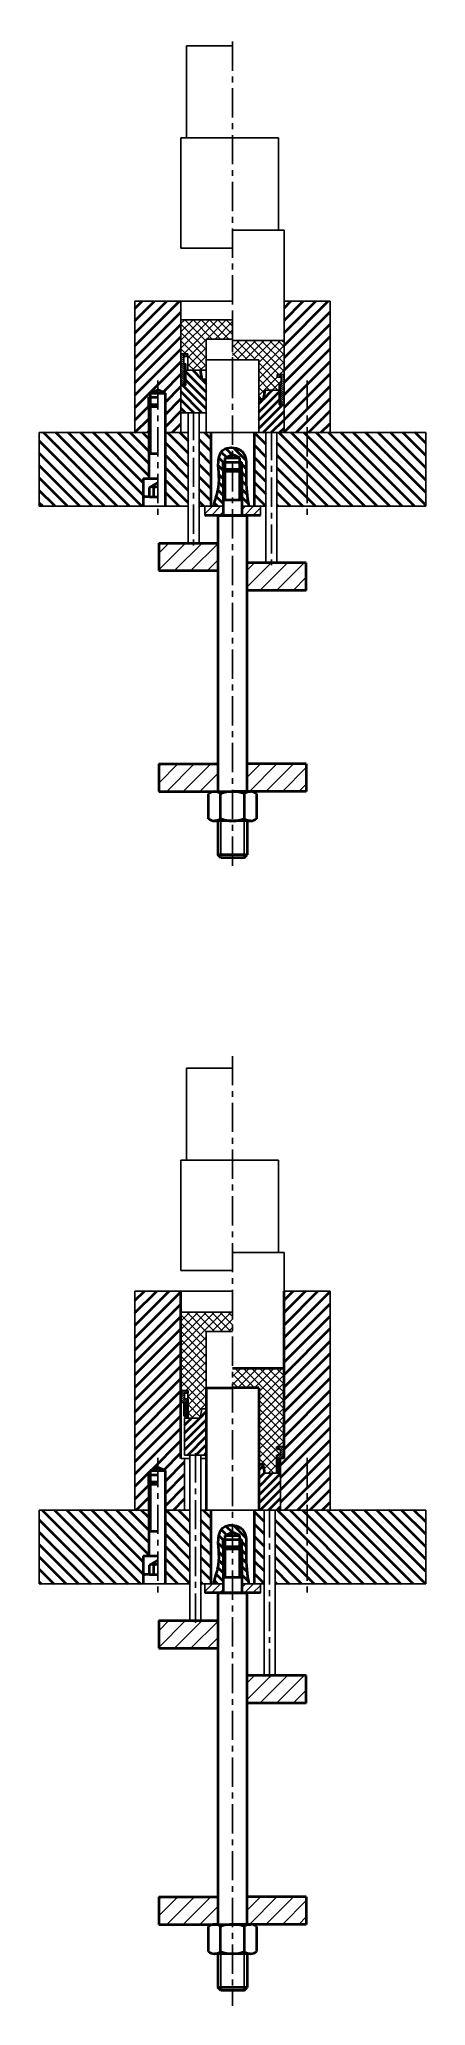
# Model space of a CAD drawing. Extents: x -23172 to -18855, y 7404 to 10591.
# Drawn here: x -21573 to -21363, y 9125 to 10193 of the extents above; entities that cross this region are included whole.
import ezdxf

# ---------------------------------------------------------------- set-up
doc = ezdxf.new("R2010")
doc.units = 0
doc.header["$LTSCALE"] = 10
doc.linetypes.add('CENTER', pattern=[50.8, 31.75, -6.35, 6.35, -6.35])
doc.linetypes.add('DASHED', pattern=[0.75, 0.5, -0.25])
for name, color, linetype in [('2细线层', 3, 'CONTINUOUS'), ('3中心线层', 1, 'CENTER'), ('4虚线层', 6, 'DASHED'), ('5剖面线层', 2, 'CONTINUOUS'), ('CONT', 3, 'CONTINUOUS')]:
    doc.layers.add(name, color=color, linetype=linetype)
doc.layers.add('YELLOW', color=2, linetype='CONTINUOUS', lineweight=40)
pattern_1 = [(45, (21788.768, -10227.303), (-4.4901281, 4.4901281), [])]

msp = doc.modelspace()

# ---------------------------------------------------------------- hatches: boundary and pattern name
at = {"layer": '2细线层', "lineweight": 40}
h = msp.add_hatch(dxfattribs=at)
h.set_pattern_fill('ANSI31', color=256, scale=1.5, style=0)
h.paths.add_polyline_path([(-21415, 10050.77), (-21440, 10050.77), (-21440, 10029.28), (-21440, 9979.48), (-21415, 9979.48)])
h.paths.add_polyline_path([(-21496, 10050.77), (-21521, 10050.77), (-21521, 9979.48), (-21513.5, 9979.48), (-21513.5, 9993.61), (-21513.5, 9998.61), (-21512.5, 9998.61), (-21512.5, 10000.92), (-21508.5, 10002.63), (-21504.5, 10000.92), (-21504.5, 9979.48), (-21496, 9979.48)])
h.paths.add_polyline_path([(-21512.5, 9998.61), (-21513.5, 9998.61), (-21513.5, 9993.61), (-21512.5, 9994.61)], flags=17)
h = msp.add_hatch(dxfattribs=at)
h.set_pattern_fill('ANSI31', color=256, style=0)
h.set_pattern_definition([(135, (-42935.9938, 10.7885), (2.24506403, 2.24506403), [])])
h.paths.add_polyline_path([(-21493.3, 10005.27), (-21493.3, 10013.27), (-21485.62, 10013.27), (-21484.74, 10008.27), (-21482.25, 10008.27), (-21482.25, 9990.27), (-21496, 9990.27), (-21496, 10005.27)])
h = msp.add_hatch(dxfattribs=at)
h.set_pattern_fill('ANSI31', color=256, style=0)
h.paths.add_polyline_path([(-21442.7, 9994.48), (-21442.7, 10002.48), (-21450.37, 10002.48), (-21451.25, 9997.48), (-21453.75, 9997.48), (-21453.75, 9979.48), (-21440, 9979.48), (-21440, 9994.48)])
h = msp.add_hatch(dxfattribs=at)
h.set_pattern_fill('ANSI31', color=256, scale=1.5, angle=270, style=0)
h.paths.add_polyline_path([(-21363, 9939.48), (-21363, 9979.48), (-21427.5, 9979.48), (-21427.5, 9939.48)])
h.paths.add_polyline_path([(-21443.87, 9939.48), (-21427.5, 9939.48), (-21427.5, 9979.48), (-21443.87, 9979.48)])
h.paths.add_polyline_path([(-21449.87, 9979.48), (-21456.25, 9979.48), (-21456.25, 9939.48), (-21449.87, 9939.48)])
h.paths.add_polyline_path([(-21486.12, 9939.48), (-21479.75, 9939.48), (-21479.75, 9979.48), (-21486.12, 9979.48)])
h.paths.add_polyline_path([(-21504.5, 9939.48), (-21492.12, 9939.48), (-21492.12, 9979.48), (-21504.5, 9979.48)])
h.paths.add_polyline_path([(-21516.5, 9939.48), (-21516.5, 9954.61), (-21513.5, 9954.61), (-21513.5, 9979.48), (-21573, 9979.48), (-21573, 9939.48)])
h = msp.add_hatch(dxfattribs=at)
h.set_pattern_fill('ANSI31', color=256, angle=90, style=0)
h.set_pattern_definition([(135, (164.8824, 129.9696), (-2.24506403, -2.24506403), [])])
edge = h.paths.add_edge_path()
edge.add_spline(control_points=[(-21459.19, 9939.48), (-21459.99, 9944.53), (-21461.33, 9954.31), (-21459.56, 9969.04), (-21466.43, 9971.18), (-21468, 9971.3)], knot_values=[39.3268355, 39.3268355, 39.3268355, 39.3268355, 55.4842724, 70.059847, 74.3015003, 74.3015003, 74.3015003, 74.3015003], degree=3, periodic=0)
edge.add_line((-21468, 9971.3), (-21468, 9967.51))
edge.add_line((-21468, 9967.51), (-21464, 9965.79))
edge.add_line((-21464, 9965.79), (-21464, 9963.48))
edge.add_line((-21464, 9963.48), (-21463, 9963.48))
edge.add_line((-21463, 9963.48), (-21463, 9958.48))
edge.add_line((-21463, 9958.48), (-21463, 9939.48))
edge.add_line((-21463, 9939.48), (-21459.19, 9939.48))
h.paths.add_polyline_path([(-21473, 9958.48), (-21472, 9959.48), (-21472, 9963.48), (-21473, 9963.48)], flags=17)
edge = h.paths.add_edge_path()
edge.add_line((-21472, 9965.79), (-21468, 9967.51))
edge.add_line((-21468, 9967.51), (-21468, 9971.3))
edge.add_spline(control_points=[(-21468, 9971.3), (-21469.93, 9971.44), (-21474.43, 9970.5), (-21476.83, 9959.66), (-21473.65, 9952.68), (-21477.89, 9941.67), (-21478.15, 9939.48)], knot_values=[4.8360709, 4.8360709, 4.8360709, 4.8360709, 10.0647953, 16.7760414, 33.2863633, 39.3268355, 39.3268355, 39.3268355, 39.3268355], degree=3, periodic=0)
edge.add_line((-21478.15, 9939.48), (-21473, 9939.48))
edge.add_line((-21473, 9939.48), (-21473, 9958.48))
edge.add_line((-21473, 9958.48), (-21473, 9963.48))
edge.add_line((-21473, 9963.48), (-21472, 9963.48))
edge.add_line((-21472, 9963.48), (-21472, 9965.79))
h = msp.add_hatch(dxfattribs=at)
h.set_pattern_fill('ANSI31', color=256, scale=1.5, style=0)
h.paths.add_polyline_path([(-21521, 9394.22), (-21513.5, 9394.22), (-21513.5, 9408.34), (-21513.5, 9413.34), (-21512.5, 9413.34), (-21512.5, 9415.66), (-21508.5, 9417.37), (-21504.5, 9415.66), (-21504.5, 9394.22), (-21494.05, 9394.22), (-21494.05, 9422.22), (-21496, 9422.22), (-21496, 9513.12), (-21521, 9513.12)])
h.paths.add_polyline_path([(-21513.5, 9408.34), (-21512.5, 9409.34), (-21512.5, 9413.34), (-21513.5, 9413.34)], flags=17)
h = msp.add_hatch(dxfattribs=at)
h.set_pattern_fill('ANSI31', color=256, scale=1.5, style=0)
h.paths.add_polyline_path([(-21440, 9422.22), (-21441.95, 9422.22), (-21441.95, 9394.22), (-21415, 9394.22), (-21415, 9513.12), (-21440, 9513.12)])
h = msp.add_hatch(dxfattribs=at)
h.set_pattern_fill('ANSI31', color=256, style=0)
h.set_pattern_definition([(45, (0, 19.9457), (-2.24506403, 2.24506403), [])])
h.paths.add_polyline_path([(-21494.05, 9424.16), (-21482.25, 9424.16), (-21482.25, 9449.16), (-21484.74, 9449.16), (-21485.62, 9444.16), (-21494.05, 9444.16)])
h = msp.add_hatch(dxfattribs=at)
h.set_pattern_fill('ANSI31', color=256, style=0)
h.paths.add_polyline_path([(-21453.75, 9394.22), (-21441.95, 9394.22), (-21441.95, 9414.22), (-21450.37, 9414.22), (-21451.25, 9419.22), (-21453.75, 9419.22)])
h = msp.add_hatch(dxfattribs=at)
h.set_pattern_fill('ANSI31', color=256, scale=1.5, angle=270, style=0)
h.paths.add_polyline_path([(-21363, 9354.22), (-21363, 9394.22), (-21427.5, 9394.22), (-21427.5, 9354.22)])
h.paths.add_polyline_path([(-21444.85, 9354.22), (-21427.5, 9354.22), (-21427.5, 9394.22), (-21444.85, 9394.22)])
h.paths.add_polyline_path([(-21456.25, 9354.22), (-21450.85, 9354.22), (-21450.85, 9394.22), (-21456.25, 9394.22)])
h.paths.add_polyline_path([(-21485.15, 9354.22), (-21479.75, 9354.22), (-21479.75, 9394.22), (-21485.15, 9394.22)])
h.paths.add_polyline_path([(-21504.5, 9354.22), (-21491.15, 9354.22), (-21491.15, 9394.22), (-21504.5, 9394.22)])
h.paths.add_polyline_path([(-21516.5, 9354.22), (-21516.5, 9369.34), (-21513.5, 9369.34), (-21513.5, 9394.22), (-21573, 9394.22), (-21573, 9354.22)])
h = msp.add_hatch(dxfattribs=at)
h.set_pattern_fill('ANSI31', color=256, angle=90, style=0)
h.set_pattern_definition([(135, (164.8824, -455.2923), (-2.24506403, -2.24506403), [])])
edge = h.paths.add_edge_path()
edge.add_spline(control_points=[(-21459.19, 9354.22), (-21459.99, 9359.26), (-21461.33, 9369.05), (-21459.56, 9383.78), (-21466.43, 9385.92), (-21468, 9386.04)], knot_values=[39.3268355, 39.3268355, 39.3268355, 39.3268355, 55.4842724, 70.059847, 74.3015003, 74.3015003, 74.3015003, 74.3015003], degree=3, periodic=0)
edge.add_line((-21468, 9386.04), (-21468, 9382.24))
edge.add_line((-21468, 9382.24), (-21464, 9380.53))
edge.add_line((-21464, 9380.53), (-21464, 9378.22))
edge.add_line((-21464, 9378.22), (-21463, 9378.22))
edge.add_line((-21463, 9378.22), (-21463, 9373.22))
edge.add_line((-21463, 9373.22), (-21463, 9354.22))
edge.add_line((-21463, 9354.22), (-21459.19, 9354.22))
h.paths.add_polyline_path([(-21473, 9373.22), (-21472, 9374.22), (-21472, 9378.22), (-21473, 9378.22)], flags=17)
edge = h.paths.add_edge_path()
edge.add_line((-21472, 9380.53), (-21468, 9382.24))
edge.add_line((-21468, 9382.24), (-21468, 9386.04))
edge.add_spline(control_points=[(-21468, 9386.04), (-21469.93, 9386.18), (-21474.43, 9385.24), (-21476.83, 9374.39), (-21473.65, 9367.42), (-21477.89, 9356.41), (-21478.15, 9354.22)], knot_values=[4.8360709, 4.8360709, 4.8360709, 4.8360709, 10.0647953, 16.7760414, 33.2863633, 39.3268355, 39.3268355, 39.3268355, 39.3268355], degree=3, periodic=0)
edge.add_line((-21478.15, 9354.22), (-21473, 9354.22))
edge.add_line((-21473, 9354.22), (-21473, 9373.22))
edge.add_line((-21473, 9373.22), (-21473, 9378.22))
edge.add_line((-21473, 9378.22), (-21472, 9378.22))
edge.add_line((-21472, 9378.22), (-21472, 9380.53))
at = {"layer": '5剖面线层', "lineweight": -3, "ltscale": 0.5}
h = msp.add_hatch(dxfattribs=at)
h.set_pattern_fill('ANSI37', color=3, style=0)
h.set_pattern_definition([(135, (-43203.7062, 18.7885), (2.24506403, 2.24506403), []), (45, (-43203.7062, 18.7885), (2.24506403, -2.24506403), [])])
h.paths.add_polyline_path([(-21496, 10040.77), (-21468, 10040.77), (-21468, 10030.27), (-21482.25, 10030.27), (-21482.25, 10013.27), (-21492.25, 10013.27), (-21492.25, 10022.27), (-21496, 10022.27)])
h = msp.add_hatch(dxfattribs=at)
h.set_pattern_fill('ANSI37', color=3, style=0)
h.paths.add_polyline_path([(-21468, 10029.48), (-21468, 10018.98), (-21453.75, 10018.98), (-21453.75, 9997.48), (-21451.25, 9997.48), (-21450.37, 10002.48), (-21442.7, 10002.48), (-21442.7, 10005.48), (-21441.5, 10005.48), (-21441.5, 10009.48), (-21443.75, 10009.48), (-21443.75, 10010.98), (-21440, 10010.98), (-21440, 10028.48), (-21441, 10029.48)])
h = msp.add_hatch(dxfattribs=at)
h.set_pattern_fill('ANSI37', color=3, angle=180, style=0)
h.set_pattern_definition([(225, (0, 19.9457), (2.24506403, -2.24506403), []), (315, (0, 19.9457), (2.24506403, 2.24506403), [])])
h.paths.add_polyline_path([(-21482.25, 9491.16), (-21468, 9491.16), (-21468, 9501.66), (-21496, 9501.66), (-21496, 9459.16), (-21492.25, 9459.16), (-21492.25, 9444.16), (-21485.62, 9444.16), (-21484.74, 9449.16), (-21482.25, 9449.16)])
h = msp.add_hatch(dxfattribs=at)
h.set_pattern_fill('ANSI37', color=3, angle=180, style=0)
h.set_pattern_definition([(225, (139.239, -33.6547), (2.24506403, -2.24506403), []), (315, (139.239, -33.6547), (2.24506403, 2.24506403), [])])
h.paths.add_polyline_path([(-21440, 9470.72), (-21440.5, 9471.22), (-21468, 9471.22), (-21468, 9460.72), (-21453.75, 9460.72), (-21453.75, 9419.22), (-21451.25, 9419.22), (-21450.37, 9414.22), (-21443.75, 9414.22), (-21443.75, 9424.22), (-21441.95, 9424.22), (-21441.95, 9427.22), (-21443.75, 9427.22), (-21443.75, 9428.72), (-21440, 9428.72)])
at = {"layer": 'CONT'}
h = msp.add_hatch(dxfattribs=at)
h.set_pattern_fill('ANSI31', color=256, style=0)
h.set_pattern_definition([(45, (164.8824, 129.9696), (-2.24506403, 2.24506403), [])])
h.paths.add_polyline_path([(-21463, 9939.48), (-21463, 9934.48), (-21460, 9934.48), (-21452.87, 9934.48), (-21452.87, 9939.48)])
h.paths.add_polyline_path([(-21473, 9939.48), (-21483.12, 9939.48), (-21483.12, 9934.48), (-21473, 9934.48)])
h = msp.add_hatch(dxfattribs=at)
h.set_pattern_fill('ANSI31', color=256, scale=2, style=0)
h.set_pattern_definition([(45, (21788.768, -9642.041), (-4.4901281, 4.4901281), [])])
h.paths.add_polyline_path([(-21476, 9904.48), (-21476, 9919.48), (-21508.12, 9919.48), (-21508.12, 9904.48)])
h = msp.add_hatch(dxfattribs=at)
h.set_pattern_fill('ANSI31', color=256, scale=2, style=0)
h.set_pattern_definition([(45, (21788.768, -9699.341), (-4.4901281, 4.4901281), [])])
h.paths.add_polyline_path([(-21427.9, 9893.68), (-21427.9, 9908.68), (-21460, 9908.68), (-21460, 9893.68)])
h = msp.add_hatch(dxfattribs=at)
h.set_pattern_fill('ANSI31', color=256, scale=2, style=0)
h.set_pattern_definition([(45, (21788.768, -9677.041), (-4.4901281, 4.4901281), [])])
h.paths.add_polyline_path([(-21427.87, 9784.48), (-21427.87, 9799.48), (-21460, 9799.48), (-21460, 9784.48)])
h.paths.add_polyline_path([(-21476, 9784.48), (-21476, 9799.48), (-21508.12, 9799.48), (-21508.12, 9790.12), (-21493.38, 9784.48)])
h.paths.add_polyline_path([(-21508.12, 9790.12), (-21508.12, 9784.48), (-21493.38, 9784.48)], flags=17)
h = msp.add_hatch(dxfattribs=at)
h.set_pattern_fill('ANSI31', color=256, style=0)
h.set_pattern_definition([(45, (164.8824, -455.2923), (-2.24506403, 2.24506403), [])])
h.paths.add_polyline_path([(-21463, 9354.22), (-21463, 9349.22), (-21460, 9349.22), (-21452.87, 9349.22), (-21452.87, 9354.22)])
h.paths.add_polyline_path([(-21473, 9354.22), (-21483.12, 9354.22), (-21483.12, 9349.22), (-21473, 9349.22)])
h = msp.add_hatch(dxfattribs=at)
h.set_pattern_fill('ANSI31', color=256, scale=2, style=0)
h.set_pattern_definition(pattern_1)
h.paths.add_polyline_path([(-21476, 9319.22), (-21476, 9334.22), (-21508.12, 9334.22), (-21508.12, 9319.22)])
h = msp.add_hatch(dxfattribs=at)
h.set_pattern_fill('ANSI31', color=256, scale=2, style=0)
h.set_pattern_definition(pattern_1)
h.paths.add_polyline_path([(-21476, 9319.22), (-21476, 9334.22), (-21508.12, 9334.22), (-21508.12, 9319.22)])
h = msp.add_hatch(dxfattribs=at)
h.set_pattern_fill('ANSI31', color=256, scale=2, style=0)
h.set_pattern_definition([(45, (21788.768, -10303.703), (-4.4901281, 4.4901281), [])])
h.paths.add_polyline_path([(-21427.9, 9289.32), (-21427.9, 9304.32), (-21460, 9304.32), (-21460, 9289.32)])
h = msp.add_hatch(dxfattribs=at)
h.set_pattern_fill('ANSI31', color=256, scale=2, style=0)
h.set_pattern_definition([(45, (21788.768, -10292.303), (-4.4901281, 4.4901281), [])])
h.paths.add_polyline_path([(-21427.87, 9169.22), (-21427.87, 9184.22), (-21460, 9184.22), (-21460, 9169.22)])
h.paths.add_polyline_path([(-21476, 9169.22), (-21476, 9184.22), (-21508.12, 9184.22), (-21508.12, 9174.85), (-21493.38, 9169.22)])
h.paths.add_polyline_path([(-21508.12, 9174.85), (-21508.12, 9169.22), (-21493.38, 9169.22)], flags=17)
at = {"layer": 'YELLOW', "lineweight": -3, "ltscale": 0.5}
h = msp.add_hatch(dxfattribs=at)
h.set_pattern_fill('ANSI31', color=3, scale=0.25, angle=270, style=0)
h.set_pattern_definition([(315, (779.8475, 380.44276), (0.561266008, 0.561266008), [])])
h.paths.add_polyline_path([(-21492.25, 10020.77), (-21492.25, 10022.27), (-21496, 10022.27), (-21496, 10005.77), (-21494.05, 10005.77), (-21494.05, 10016.77), (-21494.5, 10016.77), (-21494.5, 10020.77)])
h.paths.add_polyline_path([(-21494.05, 10005.77), (-21493.3, 10005.77), (-21493.3, 10016.77), (-21494.05, 10016.77)], flags=17)
h = msp.add_hatch(dxfattribs=at)
h.set_pattern_fill('ANSI31', color=3, scale=0.25, angle=270, style=0)
h.set_pattern_definition([(315, (779.8475, 369.1543), (0.561266008, 0.561266008), [])])
h.paths.add_polyline_path([(-21440, 10010.98), (-21443.75, 10010.98), (-21443.75, 10009.48), (-21441.5, 10009.48), (-21441.5, 10005.48), (-21441.95, 10005.48), (-21441.95, 9994.48), (-21440, 9994.48)])
h.paths.add_polyline_path([(-21441.95, 10005.48), (-21442.7, 10005.48), (-21442.7, 9994.48), (-21441.95, 9994.48)], flags=17)
h = msp.add_hatch(dxfattribs=at)
h.set_pattern_fill('ANSI31', color=3, scale=0.25, angle=360, style=0)
h.set_pattern_definition([(45, (-43744.1297, 19077.9905), (-0.561266008, 0.561266008), [])])
h.paths.add_polyline_path([(-21494.05, 9457.66), (-21492.25, 9457.66), (-21492.25, 9459.16), (-21496, 9459.16), (-21496, 9455.16), (-21496, 9452.66), (-21494.05, 9452.66), (-21493.3, 9452.66), (-21493.3, 9444.66), (-21492.25, 9444.66), (-21492.25, 9454.66), (-21494.05, 9454.66)])
h.paths.add_polyline_path([(-21493.3, 9452.66), (-21494.05, 9452.66), (-21494.05, 9445.41), (-21493.3, 9444.66)])
h = msp.add_hatch(dxfattribs=at)
h.set_pattern_fill('ANSI31', color=3, scale=0.25, angle=360, style=0)
h.set_pattern_definition([(45, (-43744.1297, 19047.5448), (-0.561266008, 0.561266008), [])])
h.paths.add_polyline_path([(-21441.95, 9424.22), (-21443.75, 9424.22), (-21443.75, 9414.22), (-21442.7, 9414.22), (-21442.7, 9422.22), (-21441.95, 9422.22), (-21440, 9422.22), (-21440, 9424.91), (-21440, 9428.72), (-21443.75, 9428.72), (-21443.75, 9427.22), (-21441.95, 9427.22)])
h.paths.add_polyline_path([(-21442.7, 9414.22), (-21441.95, 9414.97), (-21441.95, 9422.22), (-21442.7, 9422.22)], flags=17)

# ---------------------------------------------------------------- linework, layer by layer
at = {"layer": '2细线层', "lineweight": 40}
for p, q in [((-21513.5, 9993.61), (-21513.5, 9998.61)), ((-21512.5, 9967.94), (-21512.5, 9994.61)), ((-21473, 9958.48), (-21473, 9963.48)), ((-21472, 9942.81), (-21472, 9959.48)), ((-21464, 9942.81), (-21464, 9959.48)), ((-21463, 9958.48), (-21463, 9963.48)), ((-21513.5, 9408.34), (-21513.5, 9413.34)), ((-21512.5, 9382.68), (-21512.5, 9409.34)), ((-21473, 9373.22), (-21473, 9378.22)), ((-21463, 9373.22), (-21463, 9378.22)), ((-21472, 9357.55), (-21472, 9374.22)), ((-21464, 9357.55), (-21464, 9374.22))]:
    msp.add_line(p, q, dxfattribs=at)
at = {"layer": '2细线层', "color": 3}
for p, q in [((-21474.4, 9768.58), (-21474.4, 9748.58)), ((-21461.6, 9768.58), (-21461.6, 9748.58)), ((-21474.4, 9153.32), (-21474.4, 9133.32)), ((-21461.6, 9153.32), (-21461.6, 9133.32))]:
    msp.add_line(p, q, dxfattribs=at)
at = {"layer": '2细线层', "lineweight": 40}
for points in [[(-21478.15, 9939.48), (-21477.89, 9941.67), (-21473.65, 9952.68), (-21476.83, 9959.66), (-21474.07, 9972.12), (-21459.3, 9971.25), (-21461.33, 9954.31), (-21459.99, 9944.53), (-21459.19, 9939.48)], [(-21478.15, 9354.22), (-21477.89, 9356.41), (-21473.65, 9367.42), (-21476.83, 9374.39), (-21474.07, 9386.86), (-21459.3, 9385.98), (-21461.33, 9369.05), (-21459.99, 9359.26), (-21459.19, 9354.22)]]:
    msp.add_open_spline(points, degree=3, knots=[4.8360709, 4.8360709, 4.8360709, 4.8360709, 10.8765431, 27.3868651, 34.0981111, 43.5684887, 58.1440634, 74.3015003, 74.3015003, 74.3015003, 74.3015003], dxfattribs=at)
at = {"layer": '3中心线层', "lineweight": -3, "ltscale": 0.05}
for p, q in [((-21468, 9744.2), (-21468, 10193.05)), ((-21508.5, 10007.82), (-21508.5, 9933.94)), ((-21427.5, 10007.82), (-21427.5, 9933.94)), ((-21489.12, 9991.2), (-21489.12, 9917.45)), ((-21446.87, 9980.41), (-21446.87, 9906.18)), ((-21468, 9640.87), (-21468, 9125.09)), ((-21508.5, 9422.56), (-21508.5, 9348.68)), ((-21488.15, 9425.1), (-21488.15, 9332.17)), ((-21427.5, 9422.56), (-21427.5, 9348.68)), ((-21447.85, 9395.15), (-21447.85, 9301.99))]:
    msp.add_line(p, q, dxfattribs=at)
at = {"layer": '3中心线层'}
msp.add_line((-21468, 10026.95), (-21468, 10042.83), dxfattribs=at)
at = {"layer": '3中心线层', "ltscale": 0.05}
msp.add_line((-21468, 10004.07), (-21468, 10038.39), dxfattribs=at)
at = {"layer": '4虚线层', "lineweight": 40}
for p, q in [((-21513.07, 9949.61), (-21508.5, 9952.25)), ((-21513.07, 9944.61), (-21513.07, 9949.61)), ((-21510.78, 9944.61), (-21510.78, 9949.61)), ((-21513.07, 9364.34), (-21508.5, 9366.99)), ((-21513.07, 9359.34), (-21513.07, 9364.34)), ((-21510.78, 9359.34), (-21510.78, 9364.34))]:
    msp.add_line(p, q, dxfattribs=at)
for centre, radius, start, end in [((-21511.93, 9947.63), 2.29, 60, 120), ((-21508.5, 9942.41), 7.55, 90, 107.6397), ((-21511.93, 9362.36), 2.29, 60, 120), ((-21508.5, 9357.15), 7.55, 90, 107.6397)]:
    msp.add_arc(centre, radius, start, end, dxfattribs=at)
at = {"layer": 'YELLOW', "lineweight": -3, "ltscale": 0.5}
for p, q in [((-21493, 10189.58), (-21468, 10189.58)), ((-21493, 10139.58), (-21493, 10189.58)), ((-21496, 10139.58), (-21468, 10139.58)), ((-21496, 10079.58), (-21496, 10139.58)), ((-21443, 10139.48), (-21468, 10139.48)), ((-21443, 10089.48), (-21443, 10139.48)), ((-21440, 10089.48), (-21468, 10089.48)), ((-21440, 10029.28), (-21440, 10089.48)), ((-21496, 10079.58), (-21468, 10079.58)), ((-21521, 10050.77), (-21521, 9979.48)), ((-21521, 10050.77), (-21468, 10050.77)), ((-21496, 10050.77), (-21496, 9979.48)), ((-21440, 10050.77), (-21440, 9979.48)), ((-21440, 10050.77), (-21415, 10050.77)), ((-21415, 10050.77), (-21415, 9979.48)), ((-21496, 10022.27), (-21496, 10040.77)), ((-21496, 10040.77), (-21468, 10040.77)), ((-21496, 10005.98), (-21496, 10039.98)), ((-21482.25, 10030.27), (-21468, 10030.27)), ((-21482.25, 10013.27), (-21482.25, 10030.27)), ((-21440, 10029.48), (-21468, 10029.48)), ((-21441, 10029.48), (-21440, 10028.48)), ((-21440, 9994.48), (-21440, 10028.48)), ((-21496, 10022.27), (-21492.25, 10022.27)), ((-21492.25, 10022.27), (-21496, 10022.27)), ((-21494.5, 10016.77), (-21494.5, 10020.77)), ((-21492.25, 10020.77), (-21494.5, 10020.77)), ((-21492.25, 10013.27), (-21492.25, 10022.27)), ((-21492.25, 10020.77), (-21492.25, 10022.27)), ((-21482.25, 9979.48), (-21482.25, 10018.98)), ((-21468, 10018.98), (-21482.25, 10018.98)), ((-21453.75, 10018.98), (-21468, 10018.98)), ((-21453.75, 9979.48), (-21453.75, 10018.98)), ((-21493.3, 10016.77), (-21494.5, 10016.77)), ((-21493.3, 10005.77), (-21493.3, 10016.77)), ((-21485.62, 10013.27), (-21493.3, 10013.27)), ((-21493.3, 10005.27), (-21493.3, 10013.27)), ((-21482.25, 10013.27), (-21492.25, 10013.27)), ((-21492.25, 10013.27), (-21482.25, 10013.27)), ((-21443.75, 10010.98), (-21440, 10010.98)), ((-21443.75, 10009.48), (-21443.75, 10010.98)), ((-21443.75, 10009.48), (-21441.5, 10009.48)), ((-21441.5, 10005.48), (-21441.5, 10009.48)), ((-21493.3, 10005.77), (-21496, 10005.77)), ((-21493.3, 10005.27), (-21496, 10005.27)), ((-21493.3, 10005.27), (-21496, 10005.27)), ((-21450.37, 10002.48), (-21442.7, 10002.48)), ((-21442.7, 10005.48), (-21441.5, 10005.48)), ((-21442.7, 9994.48), (-21442.7, 10005.48)), ((-21482.25, 9990.27), (-21496, 9990.27)), ((-21492.12, 9990.27), (-21492.12, 9919.48)), ((-21486.12, 9990.27), (-21486.12, 9919.48)), ((-21442.7, 9994.48), (-21440, 9994.48)), ((-21442.7, 9994.48), (-21440, 9994.48)), ((-21573, 9979.48), (-21513.5, 9979.48)), ((-21573, 9939.48), (-21573, 9979.48)), ((-21504.5, 9979.48), (-21492.12, 9979.48)), ((-21486.12, 9979.48), (-21363, 9979.48)), ((-21449.87, 9979.48), (-21449.87, 9908.68)), ((-21443.87, 9979.48), (-21443.87, 9908.68)), ((-21363, 9939.48), (-21363, 9979.48)), ((-21573, 9939.48), (-21492.12, 9939.48)), ((-21486.12, 9939.48), (-21473, 9939.48)), ((-21483.12, 9934.48), (-21483.12, 9939.48)), ((-21463, 9939.48), (-21449.87, 9939.48)), ((-21452.87, 9934.48), (-21452.87, 9939.48)), ((-21443.87, 9939.48), (-21363, 9939.48)), ((-21493, 9634.32), (-21468, 9634.32)), ((-21493, 9584.32), (-21493, 9634.32)), ((-21496, 9584.32), (-21468, 9584.32)), ((-21496, 9524.32), (-21496, 9584.32)), ((-21443, 9584.22), (-21468, 9584.22)), ((-21443, 9534.22), (-21443, 9584.22)), ((-21440, 9534.22), (-21468, 9534.22)), ((-21440, 9474.02), (-21440, 9534.22)), ((-21496, 9524.32), (-21468, 9524.32)), ((-21521, 9513.12), (-21521, 9394.22)), ((-21521, 9513.12), (-21468, 9513.12)), ((-21440, 9513.12), (-21415, 9513.12)), ((-21415, 9513.12), (-21415, 9394.22)), ((-21468, 9501.66), (-21496, 9501.66)), ((-21468, 9491.16), (-21482.25, 9491.16)), ((-21482.25, 9426.72), (-21482.25, 9491.16)), ((-21496, 9439.22), (-21496, 9481.72)), ((-21496, 9459.16), (-21492.25, 9459.16)), ((-21492.25, 9459.16), (-21496, 9459.16)), ((-21494.05, 9452.66), (-21496, 9452.66)), ((-21494.05, 9457.66), (-21492.25, 9457.66)), ((-21494.05, 9454.66), (-21494.05, 9457.66)), ((-21494.05, 9454.66), (-21492.25, 9454.66)), ((-21494.05, 9452.66), (-21493.3, 9452.66)), ((-21492.25, 9444.16), (-21492.25, 9459.16)), ((-21485.62, 9444.16), (-21494.05, 9444.16)), ((-21494.05, 9444.16), (-21494.05, 9424.16)), ((-21492.25, 9444.66), (-21493.3, 9444.66)), ((-21484.74, 9449.16), (-21485.62, 9444.16)), ((-21482.25, 9449.16), (-21484.74, 9449.16)), ((-21491.15, 9422.22), (-21496, 9422.22)), ((-21482.25, 9424.16), (-21494.05, 9424.16)), ((-21494.05, 9422.22), (-21494.05, 9394.22)), ((-21491.15, 9424.16), (-21491.15, 9334.22)), ((-21485.15, 9424.16), (-21485.15, 9334.22)), ((-21482.25, 9422.22), (-21485.15, 9422.22)), ((-21440, 9428.72), (-21443.75, 9428.72)), ((-21441.95, 9427.22), (-21443.75, 9427.22)), ((-21441.95, 9424.22), (-21443.75, 9424.22)), ((-21441.95, 9422.22), (-21442.7, 9422.22)), ((-21441.95, 9424.22), (-21441.95, 9427.22)), ((-21441.95, 9422.22), (-21440, 9422.22)), ((-21441.95, 9422.22), (-21441.95, 9394.22)), ((-21450.37, 9414.22), (-21441.95, 9414.22)), ((-21442.7, 9414.22), (-21450.37, 9414.22)), ((-21573, 9394.22), (-21513.5, 9394.22)), ((-21573, 9394.22), (-21573, 9354.22)), ((-21504.5, 9394.22), (-21491.15, 9394.22)), ((-21485.15, 9394.22), (-21363, 9394.22)), ((-21450.85, 9394.22), (-21450.85, 9304.32)), ((-21444.85, 9394.22), (-21444.85, 9304.32)), ((-21363, 9394.22), (-21363, 9354.22)), ((-21573, 9354.22), (-21491.15, 9354.22)), ((-21485.15, 9354.22), (-21473, 9354.22)), ((-21483.12, 9349.22), (-21483.12, 9354.22)), ((-21463, 9354.22), (-21450.85, 9354.22)), ((-21452.87, 9349.22), (-21452.87, 9354.22)), ((-21444.85, 9354.22), (-21363, 9354.22))]:
    msp.add_line(p, q, dxfattribs=at)
at = {"layer": 'YELLOW', "color": 3, "lineweight": -3, "ltscale": 0.5}
for p, q in [((-21494.05, 10005.77), (-21494.05, 10016.77)), ((-21441.95, 9994.48), (-21441.95, 10005.48)), ((-21493.3, 9444.66), (-21493.3, 9452.66)), ((-21442.7, 9414.22), (-21442.7, 9422.22)), ((-21442.7, 9414.22), (-21442.7, 9422.22))]:
    msp.add_line(p, q, dxfattribs=at)
at = {"layer": 'YELLOW', "lineweight": 40}
for p, q in [((-21485.62, 10013.27), (-21484.74, 10008.27)), ((-21484.74, 10008.27), (-21482.25, 10008.27)), ((-21451.25, 9997.48), (-21453.75, 9997.48)), ((-21450.37, 10002.48), (-21451.25, 9997.48)), ((-21496, 9422.22), (-21496, 9513.12)), ((-21440, 9422.22), (-21440, 9513.12)), ((-21440.5, 9471.22), (-21468, 9471.22)), ((-21440, 9470.72), (-21440.5, 9471.22)), ((-21496, 9452.66), (-21496, 9459.16)), ((-21482.25, 9460.72), (-21482.25, 9394.22)), ((-21482.25, 9460.72), (-21468, 9460.72)), ((-21453.75, 9460.72), (-21468, 9460.72)), ((-21453.75, 9460.72), (-21453.75, 9394.22)), ((-21453.75, 9419.22), (-21451.25, 9419.22)), ((-21450.37, 9414.22), (-21451.25, 9419.22))]:
    msp.add_line(p, q, dxfattribs=at)
at = {"layer": 'YELLOW', "lineweight": 40, "ltscale": 7}
for p, q in [((-21513.5, 9998.61), (-21508.5, 9998.61)), ((-21512.5, 10000.92), (-21508.5, 10002.63)), ((-21512.5, 9994.61), (-21512.5, 10000.92)), ((-21512.5, 10000.92), (-21504.5, 10000.92)), ((-21504.5, 10000.92), (-21508.5, 10002.63)), ((-21504.5, 9939.48), (-21504.5, 10000.92)), ((-21513.5, 9993.61), (-21512.5, 9994.61)), ((-21513.5, 9993.61), (-21512.5, 9994.61)), ((-21513.5, 9993.61), (-21513.5, 9954.61)), ((-21513.5, 9993.61), (-21508.5, 9993.61)), ((-21513.5, 9993.61), (-21508.5, 9993.61)), ((-21508.5, 9994.61), (-21512.5, 9994.61)), ((-21508.5, 9994.61), (-21512.5, 9994.61)), ((-21479.75, 9979.48), (-21479.75, 9939.48)), ((-21456.25, 9979.48), (-21456.25, 9939.48)), ((-21508.5, 9967.94), (-21513.5, 9967.94)), ((-21472, 9965.79), (-21468, 9967.51)), ((-21472, 9959.48), (-21472, 9965.79)), ((-21472, 9965.79), (-21464, 9965.79)), ((-21464, 9965.79), (-21468, 9967.51)), ((-21464, 9959.48), (-21464, 9965.79)), ((-21516.5, 9954.61), (-21516.5, 9939.48)), ((-21516.5, 9954.61), (-21508.5, 9954.61)), ((-21473, 9963.48), (-21463, 9963.48)), ((-21473, 9958.48), (-21472, 9959.48)), ((-21473, 9958.48), (-21473, 9934.48)), ((-21473, 9958.48), (-21463, 9958.48)), ((-21464, 9959.48), (-21472, 9959.48)), ((-21464, 9959.48), (-21463, 9958.48)), ((-21463, 9958.48), (-21463, 9934.48)), ((-21513.07, 9944.61), (-21515.5, 9944.61)), ((-21513.07, 9944.61), (-21508.5, 9944.61)), ((-21463, 9942.81), (-21473, 9942.81)), ((-21452.87, 9934.48), (-21483.12, 9934.48)), ((-21476, 9934.48), (-21460, 9934.48)), ((-21476, 9934.48), (-21476, 9784.48)), ((-21460, 9784.48), (-21460, 9934.48)), ((-21508.12, 9919.48), (-21476, 9919.48)), ((-21508.12, 9919.48), (-21508.12, 9904.48)), ((-21508.12, 9904.48), (-21476, 9904.48)), ((-21427.9, 9908.68), (-21460, 9908.68)), ((-21427.9, 9893.68), (-21427.9, 9908.68)), ((-21427.9, 9893.68), (-21460, 9893.68)), ((-21508.12, 9799.48), (-21476, 9799.48)), ((-21508.12, 9799.48), (-21508.12, 9784.48)), ((-21427.87, 9799.48), (-21460, 9799.48)), ((-21427.87, 9799.48), (-21427.87, 9784.48)), ((-21508.12, 9784.48), (-21468, 9784.48)), ((-21481.08, 9769.77), (-21481.08, 9783.29)), ((-21477.81, 9784.48), (-21458.18, 9784.48)), ((-21477.81, 9784.48), (-21458.18, 9784.48)), ((-21474.54, 9769.77), (-21474.54, 9783.29)), ((-21427.87, 9784.48), (-21468, 9784.48)), ((-21461.45, 9769.77), (-21461.45, 9783.29)), ((-21454.91, 9783.29), (-21454.91, 9769.77)), ((-21458.18, 9768.58), (-21477.81, 9768.58)), ((-21476, 9768.58), (-21476, 9750.18)), ((-21460, 9768.58), (-21460, 9750.18)), ((-21460, 9750.18), (-21476, 9750.18)), ((-21474.4, 9748.58), (-21476, 9750.18)), ((-21461.6, 9748.58), (-21474.4, 9748.58)), ((-21461.6, 9748.58), (-21460, 9750.18)), ((-21494.05, 9445.41), (-21494.05, 9452.66)), ((-21492.25, 9457.66), (-21492.25, 9459.16)), ((-21492.25, 9444.66), (-21492.25, 9454.66)), ((-21493.3, 9444.66), (-21494.05, 9445.41)), ((-21443.75, 9427.22), (-21443.75, 9428.72)), ((-21443.75, 9414.22), (-21443.75, 9424.22)), ((-21513.5, 9413.34), (-21508.5, 9413.34)), ((-21513.5, 9408.34), (-21512.5, 9409.34)), ((-21513.5, 9408.34), (-21512.5, 9409.34)), ((-21512.5, 9415.66), (-21508.5, 9417.37)), ((-21512.5, 9415.66), (-21504.5, 9415.66)), ((-21512.5, 9409.34), (-21512.5, 9415.66)), ((-21508.5, 9409.34), (-21512.5, 9409.34)), ((-21508.5, 9409.34), (-21512.5, 9409.34)), ((-21504.5, 9415.66), (-21508.5, 9417.37)), ((-21504.5, 9354.22), (-21504.5, 9415.66)), ((-21442.7, 9414.22), (-21441.95, 9414.97)), ((-21442.7, 9414.22), (-21441.95, 9414.97)), ((-21513.5, 9408.34), (-21508.5, 9408.34)), ((-21513.5, 9408.34), (-21508.5, 9408.34)), ((-21513.5, 9408.34), (-21513.5, 9369.34)), ((-21479.75, 9394.22), (-21479.75, 9354.22)), ((-21456.25, 9394.22), (-21456.25, 9354.22)), ((-21508.5, 9382.68), (-21513.5, 9382.68)), ((-21473, 9378.22), (-21463, 9378.22)), ((-21472, 9380.53), (-21468, 9382.24)), ((-21472, 9380.53), (-21464, 9380.53)), ((-21472, 9374.22), (-21472, 9380.53)), ((-21464, 9380.53), (-21468, 9382.24)), ((-21464, 9374.22), (-21464, 9380.53)), ((-21516.5, 9369.34), (-21508.5, 9369.34)), ((-21516.5, 9369.34), (-21516.5, 9354.22)), ((-21473, 9373.22), (-21472, 9374.22)), ((-21473, 9373.22), (-21463, 9373.22)), ((-21473, 9373.22), (-21473, 9349.22)), ((-21464, 9374.22), (-21472, 9374.22)), ((-21464, 9374.22), (-21463, 9373.22)), ((-21463, 9373.22), (-21463, 9349.22)), ((-21513.07, 9359.34), (-21515.5, 9359.34)), ((-21513.07, 9359.34), (-21508.5, 9359.34)), ((-21463, 9357.55), (-21473, 9357.55)), ((-21452.87, 9349.22), (-21483.12, 9349.22)), ((-21476, 9349.22), (-21460, 9349.22)), ((-21476, 9349.22), (-21476, 9169.22)), ((-21460, 9169.22), (-21460, 9349.22)), ((-21508.12, 9334.22), (-21476, 9334.22)), ((-21508.12, 9334.22), (-21476, 9334.22)), ((-21508.12, 9334.22), (-21508.12, 9319.22)), ((-21508.12, 9334.22), (-21508.12, 9319.22)), ((-21508.12, 9319.22), (-21476, 9319.22)), ((-21508.12, 9319.22), (-21476, 9319.22)), ((-21427.9, 9304.32), (-21460, 9304.32)), ((-21427.9, 9289.32), (-21427.9, 9304.32)), ((-21427.9, 9289.32), (-21460, 9289.32)), ((-21508.12, 9184.22), (-21476, 9184.22)), ((-21508.12, 9184.22), (-21508.12, 9169.22)), ((-21427.87, 9184.22), (-21460, 9184.22)), ((-21427.87, 9184.22), (-21427.87, 9169.22)), ((-21508.12, 9169.22), (-21468, 9169.22)), ((-21481.08, 9154.51), (-21481.08, 9168.03)), ((-21477.81, 9169.22), (-21458.18, 9169.22)), ((-21477.81, 9169.22), (-21458.18, 9169.22)), ((-21474.54, 9154.51), (-21474.54, 9168.03)), ((-21427.87, 9169.22), (-21468, 9169.22)), ((-21461.45, 9154.51), (-21461.45, 9168.03)), ((-21454.91, 9168.03), (-21454.91, 9154.51)), ((-21458.18, 9153.32), (-21477.81, 9153.32)), ((-21476, 9153.32), (-21476, 9134.92)), ((-21460, 9153.32), (-21460, 9134.92)), ((-21474.4, 9133.32), (-21476, 9134.92)), ((-21460, 9134.92), (-21476, 9134.92)), ((-21461.6, 9133.32), (-21474.4, 9133.32)), ((-21461.6, 9133.32), (-21460, 9134.92))]:
    msp.add_line(p, q, dxfattribs=at)
for centre, radius, start, end in [((-21515.5, 9945.61), 1, 180, 270), ((-21477.81, 9779.4), 5.08, 49.9424, 130.0576), ((-21477.81, 9779.4), 5.08, 49.9424, 130.0576), ((-21468, 9765.94), 18.54, 69.34022, 110.65978), ((-21468, 9765.94), 18.54, 69.34022, 110.65978), ((-21458.18, 9779.4), 5.08, 49.9424, 130.0576), ((-21458.18, 9779.4), 5.08, 49.9424, 130.0576), ((-21477.81, 9773.66), 5.08, 229.9424, 310.0576), ((-21468, 9787.12), 18.54, 249.34022, 290.65978), ((-21458.18, 9773.66), 5.08, 229.9424, 310.0576), ((-21515.5, 9360.34), 1, 180, 270), ((-21477.81, 9164.14), 5.08, 49.9424, 130.0576), ((-21477.81, 9164.14), 5.08, 49.9424, 130.0576), ((-21468, 9150.68), 18.54, 69.34022, 110.65978), ((-21468, 9150.68), 18.54, 69.34022, 110.65978), ((-21458.18, 9164.14), 5.08, 49.9424, 130.0576), ((-21458.18, 9164.14), 5.08, 49.9424, 130.0576), ((-21477.81, 9158.4), 5.08, 229.9424, 310.0576), ((-21468, 9171.86), 18.54, 249.34022, 290.65978), ((-21458.18, 9158.4), 5.08, 229.9424, 310.0576)]:
    msp.add_arc(centre, radius, start, end, dxfattribs=at)

doc.saveas('drawing.dxf')
